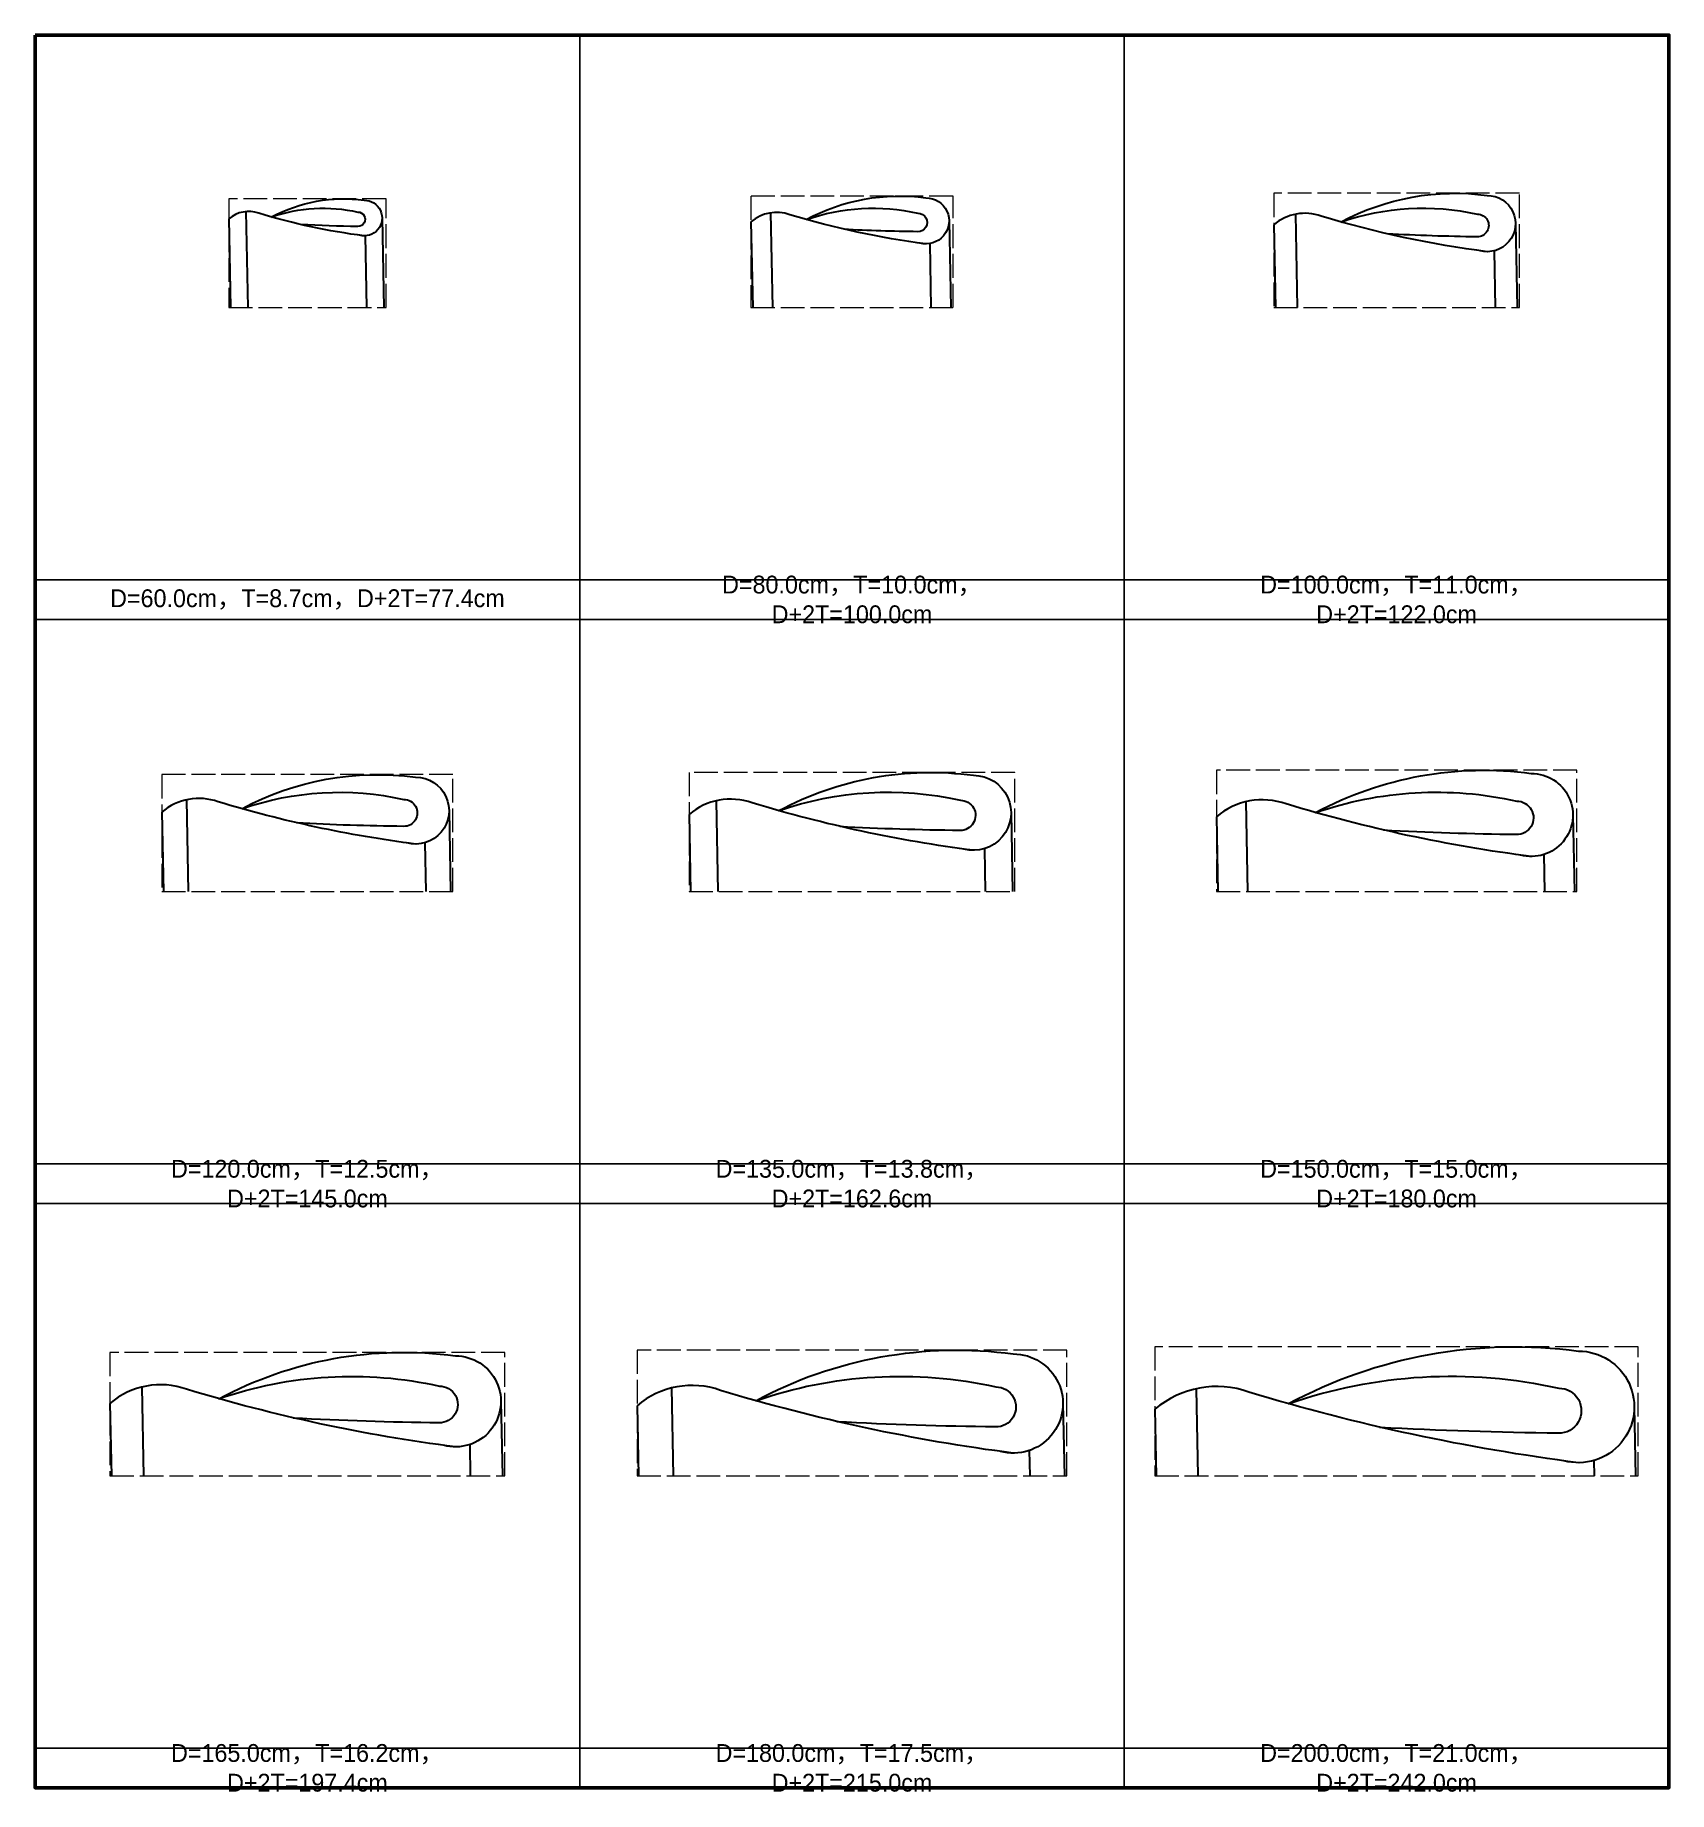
# Model space of a CAD drawing. Extents: x -7340 to 3675, y -3342 to 777.
# Drawn here: x 2850 to 3675, y -2484 to -1597 of the extents above; entities that cross this region are included whole.
import ezdxf

# ---------------------------------------------------------------- set-up
doc = ezdxf.new("R2010")
doc.units = 0
doc.header["$MEASUREMENT"] = 0
doc.linetypes.add('ACAD_ISO02W100', pattern=[15, 12, -3])
doc.layers.add('一、3.基本-變更', color=1, linetype='Continuous', lineweight=50)
doc.layers.add('二、6.繪圖-其他施作項目', color=35, linetype='Continuous', lineweight=30)
doc.layers.add('一、4.基本-隱藏', color=9, linetype='ACAD_ISO02W100', lineweight=20, plot=False)
doc.layers.add('三、3.文字-註解文字', color=2, linetype='Continuous')
doc.styles.add('註解文字', font='MS PGothic.ttf', dxfattribs={"height": 3})

msp = doc.modelspace()

# ---------------------------------------------------------------- texts
at = {"layer": '三、3.文字-註解文字', "char_height": 9, "attachment_point": 5, "style": '註解文字'}
for s, insert in [('{\\fMS PGothic|b0|i0|c128|p34;D=80.0cm，T=10.0cm，D+2T=}100.0{\\fMS PGothic|b0|i0|c128|p34;cm}', (3262.5, -1882)), ('{\\fMS PGothic|b0|i0|c128|p34;D=}10{\\fMS PGothic|b0|i0|c128|p34;0}.0{\\fMS PGothic|b0|i0|c128|p34;cm，T=}11.0{\\fMS PGothic|b0|i0|c128|p34;cm，D+2T=}122.0{\\fMS PGothic|b0|i0|c128|p34;cm}', (3537.5, -1882)), ('{\\fMS PGothic|b0|i0|c128|p34;D=60}.0{\\fMS PGothic|b0|i0|c128|p34;cm，T=8.7cm，D+2T=77.4cm}', (2987.5, -1882)), ('{\\fMS PGothic|b0|i0|c128|p34;D=}12{\\fMS PGothic|b0|i0|c128|p34;0}.0{\\fMS PGothic|b0|i0|c128|p34;cm，T=}12.5{\\fMS PGothic|b0|i0|c128|p34;cm，D+2T=}145.0{\\fMS PGothic|b0|i0|c128|p34;cm}', (2987.5, -2177)), ('{\\fMS PGothic|b0|i0|c128|p34;D=}135.0{\\fMS PGothic|b0|i0|c128|p34;cm，T=}13.8{\\fMS PGothic|b0|i0|c128|p34;cm，D+2T=}162.6{\\fMS PGothic|b0|i0|c128|p34;cm}', (3262.5, -2177)), ('{\\fMS PGothic|b0|i0|c128|p34;D=}150.0{\\fMS PGothic|b0|i0|c128|p34;cm，T=}15.0{\\fMS PGothic|b0|i0|c128|p34;cm，D+2T=}180.0{\\fMS PGothic|b0|i0|c128|p34;cm}', (3537.5, -2177)), ('{\\fMS PGothic|b0|i0|c128|p34;D=165.0cm，T=}16.2{\\fMS PGothic|b0|i0|c128|p34;cm，D+2T=}19{\\fMS PGothic|b0|i0|c128|p34;7.4cm}', (2987.5, -2472)), ('{\\fMS PGothic|b0|i0|c128|p34;D=180.0cm，T=17.5cm，D+2T=}215.0{\\fMS PGothic|b0|i0|c128|p34;cm}', (3262.5, -2472)), ('{\\fMS PGothic|b0|i0|c128|p34;D=}200.0{\\fMS PGothic|b0|i0|c128|p34;cm，T=}21.0{\\fMS PGothic|b0|i0|c128|p34;cm，D+2T=}242.0{\\fMS PGothic|b0|i0|c128|p34;cm}', (3537.5, -2472))]:
    msp.add_mtext_dynamic_manual_height_columns(s, width=195.7125, gutter_width=15, heights=[0], dxfattribs=dict(at, insert=insert))

# ---------------------------------------------------------------- linework, layer by layer
at = {"layer": '一、3.基本-變更'}
msp.add_lwpolyline([(2850, -1597), (3675, -1597), (3675, -2482), (2850, -2482)], close=True, dxfattribs=at)
at = {"layer": '一、4.基本-隱藏', "linetype": 'Continuous'}
for points in [[(2850, -1597), (3125, -1597), (3125, -1872), (2850, -1872)], [(3125, -1597), (3400, -1597), (3400, -1872), (3125, -1872)], [(3400, -1597), (3675, -1597), (3675, -1872), (3400, -1872)], [(2850, -1872), (3125, -1872), (3125, -1892), (2850, -1892)], [(3125, -1872), (3400, -1872), (3400, -1892), (3125, -1892)], [(3400, -1872), (3675, -1872), (3675, -1892), (3400, -1892)], [(2850, -1892), (3125, -1892), (3125, -2167), (2850, -2167)], [(3125, -1892), (3400, -1892), (3400, -2167), (3125, -2167)], [(3400, -1892), (3675, -1892), (3675, -2167), (3400, -2167)], [(2850, -2167), (3125, -2167), (3125, -2187), (2850, -2187)], [(3125, -2167), (3400, -2167), (3400, -2187), (3125, -2187)], [(3400, -2167), (3675, -2167), (3675, -2187), (3400, -2187)], [(2850, -2187), (3125, -2187), (3125, -2462), (2850, -2462)], [(3125, -2187), (3400, -2187), (3400, -2462), (3125, -2462)], [(3400, -2187), (3675, -2187), (3675, -2462), (3400, -2462)], [(2850, -2462), (3125, -2462), (3125, -2482), (2850, -2482)], [(3125, -2462), (3400, -2462), (3400, -2482), (3125, -2482)], [(3400, -2462), (3675, -2462), (3675, -2482), (3400, -2482)]]:
    msp.add_lwpolyline(points, close=True, dxfattribs=at)
at = {"layer": '一、4.基本-隱藏'}
for points in [[(3027.198, -1734.5), (3027.198, -1679.648), (2947.802, -1679.648), (2947.802, -1734.5)], [(3313.505, -1734.5), (3313.505, -1678.23), (3211.495, -1678.23), (3211.495, -1734.5)], [(3599.506, -1734.5), (3599.506, -1676.853), (3475.494, -1676.853), (3475.494, -1734.5)], [(3628.509, -2029.5), (3628.509, -1968.214), (3446.491, -1968.214), (3446.491, -2029.5)], [(3061.007, -2029.5), (3061.007, -1970.412), (2913.993, -1970.412), (2913.993, -2029.5)], [(3344.808, -2029.5), (3344.808, -1969.306), (3180.192, -1969.306), (3180.192, -2029.5)], [(3371.011, -2324.5), (3371.011, -2261.021), (3153.989, -2261.021), (3153.989, -2324.5)], [(3659.512, -2324.5), (3659.512, -2259.327), (3415.488, -2259.327), (3415.488, -2324.5)], [(3087.209, -2324.5), (3087.209, -2262.127), (2887.791, -2262.127), (2887.791, -2324.5)]]:
    msp.add_lwpolyline(points, close=True, dxfattribs=at)
at = {"layer": '二、6.繪圖-其他施作項目'}
for points in [[(2969.302, -1688.863, -0.1399452), (3013.014, -1686.332, -1.0112817), (3012.933, -1693.604, -0.0106152), (2984.084, -1692.666)], [(2969.363, -1688.83, -0.1578495), (3016.182, -1680.337, -1.1409026), (3013.839, -1698.058)], [(3239.277, -1690.138, -0.1399452), (3295.762, -1686.868, -1.0112817), (3295.656, -1696.265, -0.0106152), (3258.378, -1695.053)], [(3239.356, -1690.096, -0.1578495), (3299.855, -1679.12, -1.1409026), (3296.828, -1702.019)], [(3509.415, -1691.376, -0.1399452), (3578.305, -1687.388, -1.0112817), (3578.177, -1698.849, -0.0106152), (3532.711, -1697.37)], [(3509.511, -1691.325, -0.1578495), (3583.298, -1677.939, -1.1409026), (3579.605, -1705.867)], [(3016.182, -1698.368, -0.0416835), (2962.967, -1686.961, 0.2681724), (2947.802, -1689.734, 0.2681724)], [(3299.855, -1702.42, -0.0416835), (3231.09, -1687.681, 0.2681724), (3211.495, -1691.264, 0.2681724)], [(3583.298, -1706.355, -0.0416835), (3499.43, -1688.379, 0.2687059), (3475.494, -1692.78, 0.2681724)], [(3496.638, -1989.572, -0.1578495), (3605.539, -1969.816, -1.1409026), (3600.09, -2011.036)], [(2954.429, -1987.611, -0.1578495), (3042.121, -1971.702, -1.1409026), (3037.733, -2004.894)], [(3225.5, -1988.598, -0.1578495), (3323.867, -1970.753, -1.1409026), (3318.945, -2007.985)], [(3042.121, -2005.474, -0.0416835), (2942.449, -1984.11, 0.2688126), (2913.993, -1989.348, 0.2681724)], [(2954.315, -1987.672, -0.1399452), (3036.188, -1982.932, -1.0112817), (3036.035, -1996.553, -0.0106152), (2982.002, -1994.796)], [(3323.867, -2008.636, -0.0416835), (3212.061, -1984.671, 0.2682685), (3180.192, -1990.505, 0.2681724)], [(3225.372, -1988.667, -0.1399452), (3317.211, -1983.35, -1.0112817), (3317.04, -1998.628, -0.0106152), (3256.429, -1996.657)], [(3605.539, -2011.756, -0.0416835), (3481.76, -1985.225, 0.2681417), (3446.491, -1991.672, 0.2681417)], [(3496.496, -1989.648, -0.1399452), (3598.171, -1983.762, -1.0112817), (3597.981, -2000.677, -0.0106152), (3530.879, -1998.495)], [(3213.902, -2286.53, -0.1578495), (3343.966, -2262.934, -1.1409026), (3337.458, -2312.164)], [(3482.918, -2288.041, -0.1578495), (3629.321, -2261.481, -1.1409026), (3621.995, -2316.895)], [(2942.831, -2285.542, -0.1578495), (3062.22, -2263.884, -1.1409026), (3056.246, -2309.072)], [(3062.22, -2309.862, -0.0416835), (2926.521, -2280.777, 0.2687193), (2887.791, -2287.899, 0.2681724)], [(2942.676, -2285.626, -0.1399452), (3054.142, -2279.172, -1.0112817), (3053.934, -2297.716, -0.0106152), (2980.37, -2295.324)], [(3343.966, -2313.024, -0.0416835), (3196.134, -2281.338, 0.2683155), (3153.989, -2289.055, 0.2681724)], [(3213.733, -2286.621, -0.1399452), (3335.166, -2279.59, -1.0112817), (3334.939, -2299.792, -0.0106152), (3254.798, -2297.186)], [(3629.321, -2317.864, -0.0416835), (3462.917, -2282.197, 0.2682405), (3415.488, -2290.875, 0.2681724)], [(3482.727, -2288.143, -0.1399452), (3619.415, -2280.23, -1.0112817), (3619.16, -2302.97, -0.0106152), (3528.951, -2300.036)]]:
    msp.add_lwpolyline(points, format="xyb", dxfattribs=at)
for points in [[(2947.802, -1689.734), (2948.692, -1734.5)], [(2956.419, -1686.124), (2957.387, -1734.5)], [(3025.198, -1689.352), (3026.101, -1734.5)], [(3211.495, -1691.264), (3212.36, -1734.5)], [(3221.407, -1686.745), (3222.362, -1734.5)], [(3311.505, -1690.77), (3312.38, -1734.5)], [(3475.494, -1692.78), (3476.329, -1734.5)], [(3486.39, -1687.457), (3487.331, -1734.5)], [(3597.506, -1692.147), (3598.353, -1734.5)], [(3016.676, -1698.354), (3017.399, -1734.5)], [(3301.733, -1702.267), (3302.378, -1734.5)], [(3586.779, -1705.922), (3587.351, -1734.5)], [(2926.371, -1983.14), (2927.299, -2029.5)], [(3193.857, -1983.622), (3194.775, -2029.5)], [(3461.343, -1984.125), (3462.25, -2029.5)], [(2913.993, -1989.348), (2914.796, -2029.5)], [(3059.007, -1988.588), (3059.825, -2029.5)], [(3180.192, -1990.505), (3180.972, -2029.5)], [(3342.808, -1989.694), (3343.604, -2029.5)], [(3446.491, -1991.672), (3447.247, -2029.5)], [(3626.509, -1990.786), (3627.283, -2029.5)], [(3046.829, -2004.804), (3047.323, -2029.5)], [(3329.368, -2007.819), (3329.802, -2029.5)], [(3611.906, -2010.766), (3612.28, -2029.5)], [(2903.829, -2279.646), (2904.726, -2324.5)], [(2887.791, -2287.899), (2888.523, -2324.5)], [(3085.209, -2286.873), (3085.962, -2324.5)], [(3171.314, -2280.131), (3172.202, -2324.5)], [(3369.011, -2287.979), (3369.741, -2324.5)], [(3436.285, -2280.529), (3437.165, -2324.5)], [(3153.989, -2289.055), (3154.698, -2324.5)], [(3415.488, -2290.875), (3416.16, -2324.5)], [(3657.512, -2289.673), (3658.209, -2324.5)], [(3069.443, -2308.698), (3069.759, -2324.5)], [(3351.982, -2311.707), (3352.238, -2324.5)], [(3637.05, -2316.784), (3637.205, -2324.5)]]:
    msp.add_lwpolyline(points, dxfattribs=at)

msp.set_redraw_order([(e.dxf.handle, doc.entitydb.next_handle()) for e in msp.query("TEXT MTEXT ATTDEF DIMENSION ARC_DIMENSION")])  # texts and dimensions are drawn at this point

doc.saveas('drawing.dxf')
